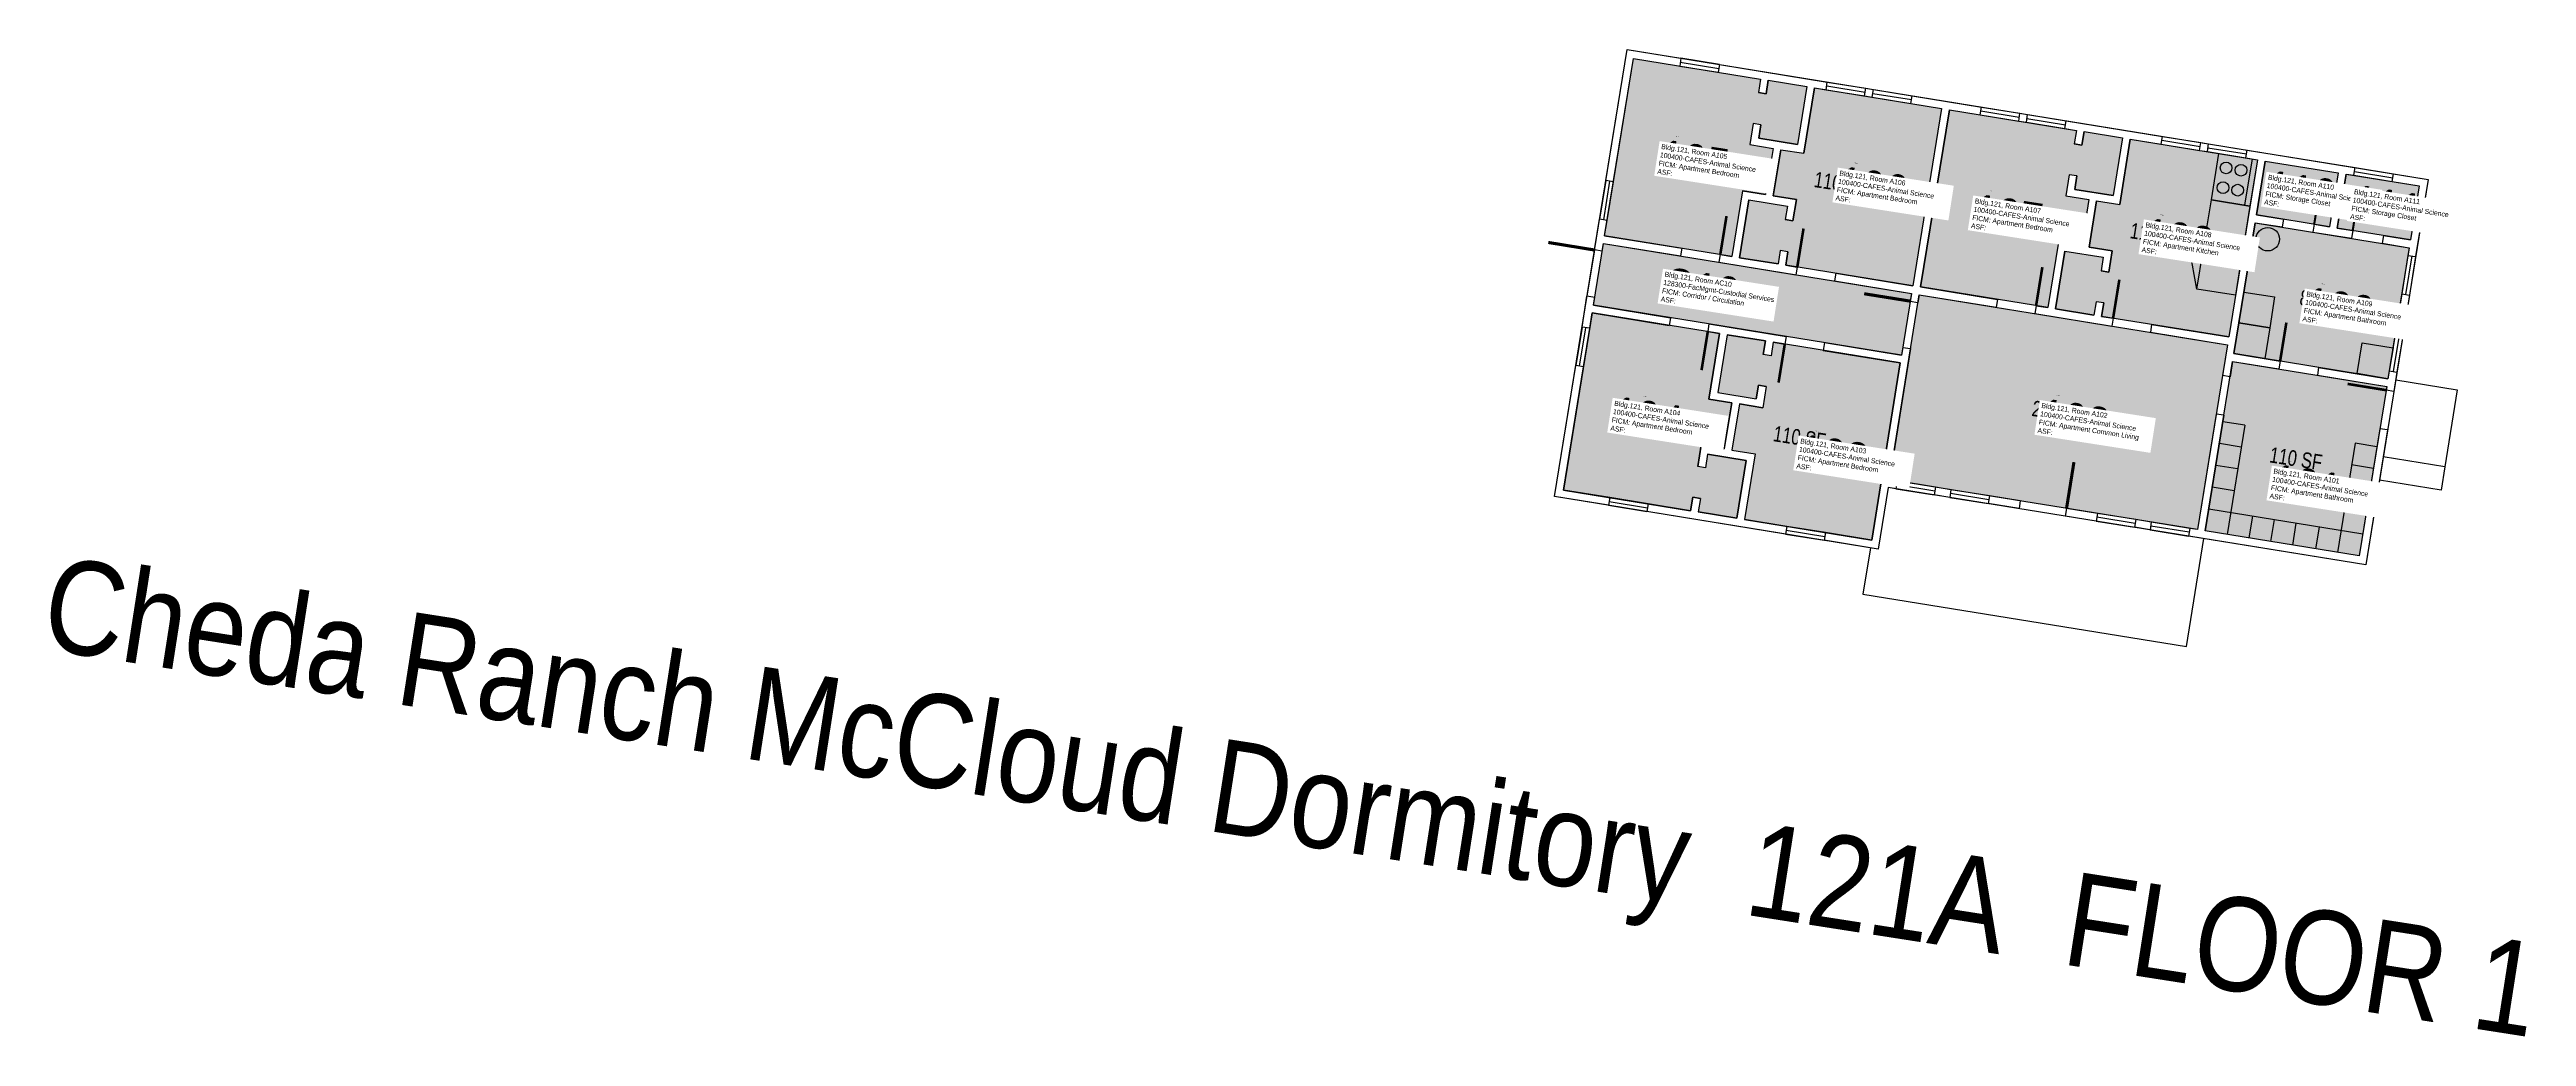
# Model space of a CAD drawing. Header units: inches. Extents: x 69132780 to 69134685, y 27726918 to 27727676.
import ezdxf
from ezdxf.enums import TextEntityAlignment as Align

# ---------------------------------------------------------------- set-up
doc = ezdxf.new("R2010")
doc.units = ezdxf.units.IN
doc.header["$LTSCALE"] = 10
doc.header["$MEASUREMENT"] = 0
for name, color, linetype in [('A-DOOR', 2, 'CONTINUOUS'), ('A-FLOR', 3, 'CONTINUOUS'), ('A-GLAZ', 1, 'CONTINUOUS'), ('A-IDEN-RNUM', 7, 'CONTINUOUS'), ('A-IDEN-SNUM', 4, 'CONTINUOUS'), ('A-IDEN-VNUM', 4, 'CONTINUOUS'), ('A-TTLB', 4, 'CONTINUOUS'), ('A-WALL', 5, 'CONTINUOUS'), ('AREA-ASSIGN', 7, 'CONTINUOUS'), ('AREA-GROSS', 1, 'CONTINUOUS'), ('AREA-TEXT', 3, 'CONTINUOUS'), ('Rooms-Category-Color', 7, 'CONTINUOUS'), ('Rooms-College-Color', 7, 'CONTINUOUS'), ('Rooms-Department-Color', 7, 'CONTINUOUS'), ('Rooms-Division-Color', 7, 'CONTINUOUS'), ('Rooms-Information', 7, 'CONTINUOUS')]:
    doc.layers.add(name, color=color, linetype=linetype)
doc.styles.add('CP_AREA', font='arial.ttf', dxfattribs={"height": 15})
doc.styles.add('CP_ROOMSNUMBER', font='arial.ttf', dxfattribs={"height": 1})
doc.styles.add('CP_ROOMVNUMBER', font='arial.ttf', dxfattribs={"width": 0.85, "height": 0.075})
doc.styles.add('CP_TITLE', font='arial.ttf', dxfattribs={"width": 0.85, "height": 0.125})

msp = doc.modelspace()

# ---------------------------------------------------------------- hatches: boundary and pattern name
at = {"layer": 'Rooms-Category-Color', "true_color": 0x728ef3}
for points in [[(69134073.8, 27727517), (69133976, 27727532.8), (69133998.1, 27727669.1), (69134095.8, 27727653.2), (69134094.2, 27727642.9), (69134100.1, 27727641.9), (69134101.8, 27727652.3), (69134131.4, 27727647.5), (69134124.2, 27727603), (69134094.6, 27727607.8), (69134096.2, 27727618.2), (69134090.3, 27727619.2), (69134087.7, 27727602.9), (69134105.5, 27727600), (69134099.7, 27727564.5), (69134081.9, 27727567.3)], [(69134212.9, 27727494.4), (69134115.2, 27727510.3), (69134116.9, 27727520.6), (69134111, 27727521.6), (69134109.3, 27727511.2), (69134079.7, 27727516), (69134086.9, 27727560.5), (69134116.5, 27727555.7), (69134114.8, 27727545.3), (69134120.7, 27727544.3), (69134123.4, 27727560.6), (69134105.6, 27727563.5), (69134111.4, 27727599), (69134129.1, 27727596.2), (69134137.3, 27727646.5), (69134235, 27727630.6)], [(69134316.6, 27727477.6), (69134218.9, 27727493.5), (69134241, 27727629.7), (69134338.7, 27727613.8), (69134337, 27727603.5), (69134342.9, 27727602.5), (69134344.6, 27727612.9), (69134374.2, 27727608.1), (69134367, 27727563.7), (69134337.4, 27727568.5), (69134339.1, 27727578.8), (69134333.2, 27727579.8), (69134330.5, 27727563.5), (69134348.3, 27727560.6), (69134342.5, 27727525.1), (69134324.8, 27727528)], [(69134455.8, 27727455.1), (69134358.1, 27727470.9), (69134359.7, 27727481.3), (69134353.8, 27727482.2), (69134352.1, 27727471.9), (69134322.5, 27727476.7), (69134329.7, 27727521.1), (69134359.3, 27727516.3), (69134357.6, 27727505.9), (69134363.6, 27727505), (69134366.2, 27727521.2), (69134348.4, 27727524.1), (69134354.2, 27727559.7), (69134372, 27727556.8), (69134380.1, 27727607.1), (69134477.9, 27727591.3)], [(69134533.3, 27727539.7), (69134477.1, 27727548.9), (69134483.8, 27727590.3), (69134540, 27727581.2)], [(69134539.2, 27727538.8), (69134546, 27727580.2), (69134602.2, 27727571.1), (69134595.5, 27727529.7)], [(69134476.1, 27727542.9), (69134594.6, 27727523.7), (69134578.2, 27727423), (69134459.8, 27727442.3)], [(69134431.8, 27727307), (69134194.9, 27727345.4), (69134217.9, 27727487.5), (69134454.8, 27727449.1)], [(69134064.2, 27727457.8), (69133966.4, 27727473.6), (69133944.4, 27727337.4), (69134042.1, 27727321.5), (69134043.8, 27727331.9), (69134049.7, 27727331), (69134048, 27727320.6), (69134077.6, 27727315.8), (69134084.8, 27727360.2), (69134055.2, 27727365), (69134053.5, 27727354.6), (69134047.6, 27727355.6), (69134050.2, 27727371.9), (69134068, 27727369), (69134073.8, 27727404.5), (69134056, 27727407.4)], [(69134203.3, 27727435.2), (69134105.6, 27727451), (69134103.9, 27727440.7), (69134098, 27727441.6), (69134099.7, 27727452), (69134070.1, 27727456.8), (69134062.9, 27727412.4), (69134092.5, 27727407.6), (69134094.2, 27727418), (69134100.1, 27727417), (69134097.5, 27727400.7), (69134079.7, 27727403.6), (69134073.9, 27727368), (69134091.7, 27727365.2), (69134083.5, 27727314.8), (69134181.3, 27727299)], [(69134556.1, 27727286.8), (69134437.7, 27727306), (69134458.8, 27727436.3), (69134577.3, 27727417.1)]]:
    msp.add_hatch(color=171, dxfattribs=at).paths.add_polyline_path(points)
at = {"layer": 'Rooms-Category-Color', "true_color": 0xadadad}
msp.add_hatch(color=253, dxfattribs=at).paths.add_polyline_path([(69134204.3, 27727441.1), (69133967.4, 27727479.5), (69133975.1, 27727526.9), (69134212, 27727488.5)])
at = {"layer": 'Rooms-College-Color', "true_color": 0xadadad}
for points in [[(69134073.8, 27727517), (69133976, 27727532.8), (69133998.1, 27727669.1), (69134095.8, 27727653.2), (69134094.2, 27727642.9), (69134100.1, 27727641.9), (69134101.8, 27727652.3), (69134131.4, 27727647.5), (69134124.2, 27727603), (69134094.6, 27727607.8), (69134096.2, 27727618.2), (69134090.3, 27727619.2), (69134087.7, 27727602.9), (69134105.5, 27727600), (69134099.7, 27727564.5), (69134081.9, 27727567.3)], [(69134212.9, 27727494.4), (69134115.2, 27727510.3), (69134116.9, 27727520.6), (69134111, 27727521.6), (69134109.3, 27727511.2), (69134079.7, 27727516), (69134086.9, 27727560.5), (69134116.5, 27727555.7), (69134114.8, 27727545.3), (69134120.7, 27727544.3), (69134123.4, 27727560.6), (69134105.6, 27727563.5), (69134111.4, 27727599), (69134129.1, 27727596.2), (69134137.3, 27727646.5), (69134235, 27727630.6)], [(69134316.6, 27727477.6), (69134218.9, 27727493.5), (69134241, 27727629.7), (69134338.7, 27727613.8), (69134337, 27727603.5), (69134342.9, 27727602.5), (69134344.6, 27727612.9), (69134374.2, 27727608.1), (69134367, 27727563.7), (69134337.4, 27727568.5), (69134339.1, 27727578.8), (69134333.2, 27727579.8), (69134330.5, 27727563.5), (69134348.3, 27727560.6), (69134342.5, 27727525.1), (69134324.8, 27727528)], [(69134455.8, 27727455.1), (69134358.1, 27727470.9), (69134359.7, 27727481.3), (69134353.8, 27727482.2), (69134352.1, 27727471.9), (69134322.5, 27727476.7), (69134329.7, 27727521.1), (69134359.3, 27727516.3), (69134357.6, 27727505.9), (69134363.6, 27727505), (69134366.2, 27727521.2), (69134348.4, 27727524.1), (69134354.2, 27727559.7), (69134372, 27727556.8), (69134380.1, 27727607.1), (69134477.9, 27727591.3)], [(69134533.3, 27727539.7), (69134477.1, 27727548.9), (69134483.8, 27727590.3), (69134540, 27727581.2)], [(69134539.2, 27727538.8), (69134546, 27727580.2), (69134602.2, 27727571.1), (69134595.5, 27727529.7)], [(69134476.1, 27727542.9), (69134594.6, 27727523.7), (69134578.2, 27727423), (69134459.8, 27727442.3)], [(69134204.3, 27727441.1), (69133967.4, 27727479.5), (69133975.1, 27727526.9), (69134212, 27727488.5)], [(69134431.8, 27727307), (69134194.9, 27727345.4), (69134217.9, 27727487.5), (69134454.8, 27727449.1)], [(69134064.2, 27727457.8), (69133966.4, 27727473.6), (69133944.4, 27727337.4), (69134042.1, 27727321.5), (69134043.8, 27727331.9), (69134049.7, 27727331), (69134048, 27727320.6), (69134077.6, 27727315.8), (69134084.8, 27727360.2), (69134055.2, 27727365), (69134053.5, 27727354.6), (69134047.6, 27727355.6), (69134050.2, 27727371.9), (69134068, 27727369), (69134073.8, 27727404.5), (69134056, 27727407.4)], [(69134203.3, 27727435.2), (69134105.6, 27727451), (69134103.9, 27727440.7), (69134098, 27727441.6), (69134099.7, 27727452), (69134070.1, 27727456.8), (69134062.9, 27727412.4), (69134092.5, 27727407.6), (69134094.2, 27727418), (69134100.1, 27727417), (69134097.5, 27727400.7), (69134079.7, 27727403.6), (69134073.9, 27727368), (69134091.7, 27727365.2), (69134083.5, 27727314.8), (69134181.3, 27727299)], [(69134556.1, 27727286.8), (69134437.7, 27727306), (69134458.8, 27727436.3), (69134577.3, 27727417.1)]]:
    msp.add_hatch(color=253, dxfattribs=at).paths.add_polyline_path(points)
at = {"layer": 'Rooms-Department-Color', "true_color": 0xe3c5e1}
for points in [[(69134073.8, 27727517), (69133976, 27727532.8), (69133998.1, 27727669.1), (69134095.8, 27727653.2), (69134094.2, 27727642.9), (69134100.1, 27727641.9), (69134101.8, 27727652.3), (69134131.4, 27727647.5), (69134124.2, 27727603), (69134094.6, 27727607.8), (69134096.2, 27727618.2), (69134090.3, 27727619.2), (69134087.7, 27727602.9), (69134105.5, 27727600), (69134099.7, 27727564.5), (69134081.9, 27727567.3)], [(69134212.9, 27727494.4), (69134115.2, 27727510.3), (69134116.9, 27727520.6), (69134111, 27727521.6), (69134109.3, 27727511.2), (69134079.7, 27727516), (69134086.9, 27727560.5), (69134116.5, 27727555.7), (69134114.8, 27727545.3), (69134120.7, 27727544.3), (69134123.4, 27727560.6), (69134105.6, 27727563.5), (69134111.4, 27727599), (69134129.1, 27727596.2), (69134137.3, 27727646.5), (69134235, 27727630.6)], [(69134316.6, 27727477.6), (69134218.9, 27727493.5), (69134241, 27727629.7), (69134338.7, 27727613.8), (69134337, 27727603.5), (69134342.9, 27727602.5), (69134344.6, 27727612.9), (69134374.2, 27727608.1), (69134367, 27727563.7), (69134337.4, 27727568.5), (69134339.1, 27727578.8), (69134333.2, 27727579.8), (69134330.5, 27727563.5), (69134348.3, 27727560.6), (69134342.5, 27727525.1), (69134324.8, 27727528)], [(69134455.8, 27727455.1), (69134358.1, 27727470.9), (69134359.7, 27727481.3), (69134353.8, 27727482.2), (69134352.1, 27727471.9), (69134322.5, 27727476.7), (69134329.7, 27727521.1), (69134359.3, 27727516.3), (69134357.6, 27727505.9), (69134363.6, 27727505), (69134366.2, 27727521.2), (69134348.4, 27727524.1), (69134354.2, 27727559.7), (69134372, 27727556.8), (69134380.1, 27727607.1), (69134477.9, 27727591.3)], [(69134533.3, 27727539.7), (69134477.1, 27727548.9), (69134483.8, 27727590.3), (69134540, 27727581.2)], [(69134539.2, 27727538.8), (69134546, 27727580.2), (69134602.2, 27727571.1), (69134595.5, 27727529.7)], [(69134476.1, 27727542.9), (69134594.6, 27727523.7), (69134578.2, 27727423), (69134459.8, 27727442.3)], [(69134431.8, 27727307), (69134194.9, 27727345.4), (69134217.9, 27727487.5), (69134454.8, 27727449.1)], [(69134064.2, 27727457.8), (69133966.4, 27727473.6), (69133944.4, 27727337.4), (69134042.1, 27727321.5), (69134043.8, 27727331.9), (69134049.7, 27727331), (69134048, 27727320.6), (69134077.6, 27727315.8), (69134084.8, 27727360.2), (69134055.2, 27727365), (69134053.5, 27727354.6), (69134047.6, 27727355.6), (69134050.2, 27727371.9), (69134068, 27727369), (69134073.8, 27727404.5), (69134056, 27727407.4)], [(69134203.3, 27727435.2), (69134105.6, 27727451), (69134103.9, 27727440.7), (69134098, 27727441.6), (69134099.7, 27727452), (69134070.1, 27727456.8), (69134062.9, 27727412.4), (69134092.5, 27727407.6), (69134094.2, 27727418), (69134100.1, 27727417), (69134097.5, 27727400.7), (69134079.7, 27727403.6), (69134073.9, 27727368), (69134091.7, 27727365.2), (69134083.5, 27727314.8), (69134181.3, 27727299)], [(69134556.1, 27727286.8), (69134437.7, 27727306), (69134458.8, 27727436.3), (69134577.3, 27727417.1)]]:
    msp.add_hatch(color=254, dxfattribs=at).paths.add_polyline_path(points)
at = {"layer": 'Rooms-Department-Color', "true_color": 0xacacac}
msp.add_hatch(color=253, dxfattribs=at).paths.add_polyline_path([(69134204.3, 27727441.1), (69133967.4, 27727479.5), (69133975.1, 27727526.9), (69134212, 27727488.5)])
at = {"layer": 'Rooms-Division-Color', "true_color": 0xe3c5e1}
for points in [[(69134073.8, 27727517), (69133976, 27727532.8), (69133998.1, 27727669.1), (69134095.8, 27727653.2), (69134094.2, 27727642.9), (69134100.1, 27727641.9), (69134101.8, 27727652.3), (69134131.4, 27727647.5), (69134124.2, 27727603), (69134094.6, 27727607.8), (69134096.2, 27727618.2), (69134090.3, 27727619.2), (69134087.7, 27727602.9), (69134105.5, 27727600), (69134099.7, 27727564.5), (69134081.9, 27727567.3)], [(69134212.9, 27727494.4), (69134115.2, 27727510.3), (69134116.9, 27727520.6), (69134111, 27727521.6), (69134109.3, 27727511.2), (69134079.7, 27727516), (69134086.9, 27727560.5), (69134116.5, 27727555.7), (69134114.8, 27727545.3), (69134120.7, 27727544.3), (69134123.4, 27727560.6), (69134105.6, 27727563.5), (69134111.4, 27727599), (69134129.1, 27727596.2), (69134137.3, 27727646.5), (69134235, 27727630.6)], [(69134316.6, 27727477.6), (69134218.9, 27727493.5), (69134241, 27727629.7), (69134338.7, 27727613.8), (69134337, 27727603.5), (69134342.9, 27727602.5), (69134344.6, 27727612.9), (69134374.2, 27727608.1), (69134367, 27727563.7), (69134337.4, 27727568.5), (69134339.1, 27727578.8), (69134333.2, 27727579.8), (69134330.5, 27727563.5), (69134348.3, 27727560.6), (69134342.5, 27727525.1), (69134324.8, 27727528)], [(69134455.8, 27727455.1), (69134358.1, 27727470.9), (69134359.7, 27727481.3), (69134353.8, 27727482.2), (69134352.1, 27727471.9), (69134322.5, 27727476.7), (69134329.7, 27727521.1), (69134359.3, 27727516.3), (69134357.6, 27727505.9), (69134363.6, 27727505), (69134366.2, 27727521.2), (69134348.4, 27727524.1), (69134354.2, 27727559.7), (69134372, 27727556.8), (69134380.1, 27727607.1), (69134477.9, 27727591.3)], [(69134533.3, 27727539.7), (69134477.1, 27727548.9), (69134483.8, 27727590.3), (69134540, 27727581.2)], [(69134539.2, 27727538.8), (69134546, 27727580.2), (69134602.2, 27727571.1), (69134595.5, 27727529.7)], [(69134476.1, 27727542.9), (69134594.6, 27727523.7), (69134578.2, 27727423), (69134459.8, 27727442.3)], [(69134431.8, 27727307), (69134194.9, 27727345.4), (69134217.9, 27727487.5), (69134454.8, 27727449.1)], [(69134064.2, 27727457.8), (69133966.4, 27727473.6), (69133944.4, 27727337.4), (69134042.1, 27727321.5), (69134043.8, 27727331.9), (69134049.7, 27727331), (69134048, 27727320.6), (69134077.6, 27727315.8), (69134084.8, 27727360.2), (69134055.2, 27727365), (69134053.5, 27727354.6), (69134047.6, 27727355.6), (69134050.2, 27727371.9), (69134068, 27727369), (69134073.8, 27727404.5), (69134056, 27727407.4)], [(69134203.3, 27727435.2), (69134105.6, 27727451), (69134103.9, 27727440.7), (69134098, 27727441.6), (69134099.7, 27727452), (69134070.1, 27727456.8), (69134062.9, 27727412.4), (69134092.5, 27727407.6), (69134094.2, 27727418), (69134100.1, 27727417), (69134097.5, 27727400.7), (69134079.7, 27727403.6), (69134073.9, 27727368), (69134091.7, 27727365.2), (69134083.5, 27727314.8), (69134181.3, 27727299)], [(69134556.1, 27727286.8), (69134437.7, 27727306), (69134458.8, 27727436.3), (69134577.3, 27727417.1)]]:
    msp.add_hatch(color=254, dxfattribs=at).paths.add_polyline_path(points)
at = {"layer": 'Rooms-Division-Color', "true_color": 0xadadad}
msp.add_hatch(color=253, dxfattribs=at).paths.add_polyline_path([(69134204.3, 27727441.1), (69133967.4, 27727479.5), (69133975.1, 27727526.9), (69134212, 27727488.5)])

# ---------------------------------------------------------------- linework, layer by layer
at = {"layer": 'A-DOOR'}
for points in [[(69134521.5, 27727541.7, 1.6, 1.6, 0), (69134525.3, 27727565.4, 0, 0, 0.414214), (69134497.8, 27727545.5, 0, 0, 1)], [(69134064.9, 27727518.4, 2, 2, 0), (69134069.7, 27727548, 0, 0, 0.414214), (69134035.3, 27727523.2, 0, 0, 1)], [(69134551.1, 27727536.9, 1.6, 1.6, 0), (69134554.9, 27727560.5, 0, 0, -0.414214), (69134574.8, 27727533, 0, 0, -1)], [(69133968.2, 27727521.9, 2.4, 2.4, 0), (69133932.7, 27727527.7, 0, 0, 0.414214), (69133962.5, 27727486.4, 0, 0, 1)], [(69134124.1, 27727508.8, 2, 2, 0), (69134128.9, 27727538.4, 0, 0, -0.414214), (69134153.7, 27727504, 0, 0, -1)], [(69134307.7, 27727479.1, 2, 2, 0), (69134312.5, 27727508.7, 0, 0, 0.414214), (69134278.1, 27727483.9, 0, 0, 1)], [(69134211, 27727482.6, 2.4, 2.4, 0), (69134175.5, 27727488.3, 0, 0, 0.414214), (69134205.3, 27727447, 0, 0, 1)], [(69134366.9, 27727469.5, 2, 2, 0), (69134371.7, 27727499.1, 0, 0, -0.414214), (69134396.5, 27727464.7, 0, 0, -1)], [(69134495.3, 27727436.5, 2, 2, 0), (69134500.1, 27727466.1, 0, 0, -0.414214), (69134524.9, 27727431.7, 0, 0, -1)], [(69134055.3, 27727459.2, 2, 2, 0), (69134050.5, 27727429.6, 0, 0, -0.414214), (69134025.7, 27727464, 0, 0, -1)], [(69134114.5, 27727449.6, 2, 2, 0), (69134109.7, 27727420, 0, 0, 0.414214), (69134144.1, 27727444.8, 0, 0, 1)], [(69134576.8, 27727414.2, 2, 2, 0), (69134547.2, 27727419, 0, 0, 0.414214), (69134572, 27727384.6, 0, 0, 1)], [(69134331.1, 27727323.3, 2.4, 2.4, 0), (69134336.8, 27727358.9, 0, 0, 0.414214), (69134295.5, 27727329.1, 0, 0, 1)]]:
    msp.add_lwpolyline(points, format="xyseb", dxfattribs=at)
at = {"layer": 'A-FLOR'}
for p, q in [((69134473.7, 27727592), (69134467.9, 27727556.4)), ((69134465.4, 27727370.4), (69134448.6, 27727373.2)), ((69134468.1, 27727387.2), (69134451.3, 27727389.9)), ((69134468.1, 27727387.2), (69134454.5, 27727303.3)), ((69134553, 27727373.5), (69134539.4, 27727289.5)), ((69134569.7, 27727370.7), (69134553, 27727373.5)), ((69134462.6, 27727353.7), (69134445.9, 27727356.4)), ((69134567, 27727354), (69134550.2, 27727356.7)), ((69134459.9, 27727336.9), (69134443.1, 27727339.6)), ((69134564.3, 27727337.2), (69134547.5, 27727339.9)), ((69134558.9, 27727303.6), (69134440.4, 27727322.8)), ((69134474, 27727317.4), (69134471.3, 27727300.6)), ((69134490.8, 27727314.7), (69134488, 27727297.9)), ((69134561.6, 27727320.4), (69134544.8, 27727323.1)), ((69134507.5, 27727311.9), (69134504.8, 27727295.1)), ((69134525.3, 27727309), (69134522.6, 27727292.3))]:
    msp.add_line(p, q, dxfattribs=at)
for points in [[(69134442.5, 27727560.5), (69134448.2, 27727596.1), (69134477.9, 27727591.3), (69134472.1, 27727555.7)], [(69134436.7, 27727525), (69134442.5, 27727560.5), (69134472.1, 27727555.7), (69134466.3, 27727520.2)], [(69134463.6, 27727465.9), (69134467.5, 27727489.6), (69134491.1, 27727485.8), (69134487.3, 27727462.1)], [(69134459.8, 27727442.3), (69134463.6, 27727465.9), (69134487.3, 27727462.1), (69134483.5, 27727438.4)], [(69134554.5, 27727426.9), (69134558.4, 27727450.6), (69134582.1, 27727446.7), (69134578.2, 27727423)]]:
    msp.add_lwpolyline(points, close=True, dxfattribs=at)
for points in [[(69134584.2, 27727422.1), (69134631.5, 27727414.4), (69134621.9, 27727355.2), (69134574.6, 27727362.9)], [(69134621.9, 27727355.2), (69134619.1, 27727337.4), (69134571.7, 27727345.1)], [(69134180.3, 27727293.1), (69134174.5, 27727257.5), (69134423.3, 27727217.2), (69134436.7, 27727300.1)]]:
    msp.add_lwpolyline(points, dxfattribs=at)
for centre, radius in [((69134453.8, 27727585), 4.5), ((69134465.2, 27727583.2), 4.5), ((69134451.4, 27727569.8), 4.5), ((69134462.7, 27727567.9), 4.5), ((69134485.8, 27727530.2), 9)]:
    msp.add_circle(centre, radius, dxfattribs=at)
at = {"layer": 'A-GLAZ'}
for p, q in [((69134033.7, 27727663.3), (69134063.3, 27727658.5)), ((69134034.1, 27727666.3), (69134063.8, 27727661.5)), ((69134064.2, 27727664.4), (69134034.6, 27727669.2)), ((69134146.2, 27727645.1), (69134175.8, 27727640.3)), ((69134146.7, 27727648), (69134176.3, 27727643.2)), ((69134147.2, 27727651), (69134176.8, 27727646.2)), ((69134181.7, 27727639.3), (69134211.3, 27727634.5)), ((69134182.2, 27727642.3), (69134211.8, 27727637.5)), ((69134182.7, 27727645.2), (69134212.3, 27727640.4)), ((69134264.6, 27727625.8), (69134294.3, 27727621)), ((69134265.1, 27727628.8), (69134294.7, 27727624)), ((69134265.6, 27727631.8), (69134295.2, 27727627)), ((69134300.2, 27727620.1), (69134329.8, 27727615.3)), ((69134300.7, 27727623), (69134330.3, 27727618.2)), ((69134301.1, 27727626), (69134330.8, 27727621.2)), ((69134403.8, 27727603.3), (69134433.4, 27727598.5)), ((69134404.3, 27727606.2), (69134433.9, 27727601.4)), ((69134404.8, 27727609.2), (69134434.4, 27727604.4)), ((69134439.8, 27727600.5), (69134469.5, 27727595.7)), ((69134440.3, 27727603.4), (69134469.9, 27727598.6)), ((69134439.4, 27727597.5), (69134469, 27727592.7)), ((69134552.4, 27727582.2), (69134582, 27727577.4)), ((69134552.9, 27727585.2), (69134582.5, 27727580.4)), ((69133976.8, 27727575.3), (69133972, 27727545.6)), ((69133979.8, 27727574.8), (69133975, 27727545.2)), ((69133978, 27727544.7), (69133982.8, 27727574.3)), ((69134551.9, 27727579.3), (69134581.5, 27727574.5)), ((69133968.2, 27727522), (69133962.4, 27727486.4)), ((69134593.6, 27727517.8), (69134588.8, 27727488.2)), ((69134596.6, 27727517.3), (69134591.8, 27727487.7)), ((69134599.5, 27727516.9), (69134594.7, 27727487.2)), ((69133958.6, 27727462.7), (69133953.8, 27727433.1)), ((69133956.8, 27727432.6), (69133961.6, 27727462.2)), ((69133959.7, 27727432.2), (69133964.5, 27727461.8)), ((69134584, 27727458.6), (69134579.2, 27727429)), ((69134587, 27727458.1), (69134582.2, 27727428.5)), ((69134589.9, 27727457.6), (69134585.1, 27727428)), ((69134199.8, 27727338.5), (69134229.4, 27727333.7)), ((69134229.9, 27727336.7), (69134200.3, 27727341.5)), ((69134230.4, 27727339.6), (69134200.8, 27727344.4)), ((69134271.4, 27727330), (69134241.8, 27727334.8)), ((69134271.9, 27727332.9), (69134242.2, 27727337.7)), ((69133978.9, 27727325.7), (69134008.5, 27727320.9)), ((69133979.4, 27727328.7), (69134009, 27727323.9)), ((69134009.5, 27727326.8), (69133979.9, 27727331.6)), ((69134241.3, 27727331.8), (69134270.9, 27727327)), ((69134383.9, 27727311.7), (69134354.3, 27727316.5)), ((69134384.4, 27727314.7), (69134354.8, 27727319.5)), ((69134115.1, 27727303.6), (69134144.8, 27727298.8)), ((69134115.6, 27727306.6), (69134145.2, 27727301.8)), ((69134145.7, 27727304.7), (69134116.1, 27727309.5)), ((69134353.8, 27727313.6), (69134383.4, 27727308.8)), ((69134395.3, 27727306.8), (69134424.9, 27727302)), ((69134425.4, 27727305), (69134395.8, 27727309.8)), ((69134425.8, 27727308), (69134396.2, 27727312.8))]:
    msp.add_line(p, q, dxfattribs=at)
msp.add_lwpolyline([(69134431.3, 27727491.9), (69134436.1, 27727521.5), (69134465.7, 27727516.7), (69134460.9, 27727487.1), (69134431.3, 27727491.9), (69134425.8, 27727521.4)], dxfattribs=at)
at = {"layer": 'A-WALL'}
for p, q in [((69133976.8, 27727575.3), (69133993.2, 27727675.9)), ((69133982.8, 27727574.3), (69133998.1, 27727669.1)), ((69133993.2, 27727675.9), (69134034.6, 27727669.2)), ((69133998.1, 27727669.1), (69134095.8, 27727653.2)), ((69134034.6, 27727669.2), (69134033.7, 27727663.3)), ((69134064.2, 27727664.4), (69134063.3, 27727658.5)), ((69134064.2, 27727664.4), (69134147.2, 27727651)), ((69134095.8, 27727653.2), (69134094.2, 27727642.9)), ((69134100.1, 27727641.9), (69134094.2, 27727642.9)), ((69134101.8, 27727652.3), (69134100.1, 27727641.9)), ((69134101.8, 27727652.3), (69134131.4, 27727647.5)), ((69134131.4, 27727647.5), (69134124.2, 27727603)), ((69134137.3, 27727646.5), (69134129.1, 27727596.2)), ((69134137.3, 27727646.5), (69134146.2, 27727645.1)), ((69134146.2, 27727645.1), (69134147.2, 27727651)), ((69134175.8, 27727640.3), (69134176.8, 27727646.2)), ((69134175.8, 27727640.3), (69134181.7, 27727639.3)), ((69134176.8, 27727646.2), (69134182.7, 27727645.2)), ((69134181.7, 27727639.3), (69134182.7, 27727645.2)), ((69134211.3, 27727634.5), (69134212.3, 27727640.4)), ((69134212.3, 27727640.4), (69134265.6, 27727631.8)), ((69134090.3, 27727619.2), (69134087.7, 27727602.9)), ((69134096.2, 27727618.2), (69134090.3, 27727619.2)), ((69134211.3, 27727634.5), (69134235, 27727630.6)), ((69134235, 27727630.6), (69134212.9, 27727494.4)), ((69134241, 27727629.7), (69134218.9, 27727493.5)), ((69134241, 27727629.7), (69134264.6, 27727625.8)), ((69134264.6, 27727625.8), (69134265.6, 27727631.8)), ((69134294.3, 27727621), (69134295.2, 27727627)), ((69134294.3, 27727621), (69134300.2, 27727620.1)), ((69134294.3, 27727621), (69134300.2, 27727620.1)), ((69134295.2, 27727627), (69134301.1, 27727626)), ((69134295.2, 27727627), (69134301.1, 27727626)), ((69134300.2, 27727620.1), (69134301.1, 27727626)), ((69134329.8, 27727615.3), (69134330.8, 27727621.2)), ((69134330.8, 27727621.2), (69134404.8, 27727609.2)), ((69134087.7, 27727602.9), (69134105.5, 27727600)), ((69134096.2, 27727618.2), (69134094.6, 27727607.8)), ((69134094.6, 27727607.8), (69134124.2, 27727603)), ((69134105.5, 27727600), (69134099.7, 27727564.5)), ((69134329.8, 27727615.3), (69134338.7, 27727613.8)), ((69134338.7, 27727613.8), (69134337, 27727603.5)), ((69134342.9, 27727602.5), (69134337, 27727603.5)), ((69134344.6, 27727612.9), (69134342.9, 27727602.5)), ((69134344.6, 27727612.9), (69134374.2, 27727608.1)), ((69134374.2, 27727608.1), (69134367, 27727563.7)), ((69134380.1, 27727607.1), (69134372, 27727556.8)), ((69134380.1, 27727607.1), (69134403.8, 27727603.3)), ((69134403.8, 27727603.3), (69134404.8, 27727609.2)), ((69134433.4, 27727598.5), (69134434.4, 27727604.4)), ((69134434.4, 27727604.4), (69134440.3, 27727603.4)), ((69134434.4, 27727604.4), (69134440.3, 27727603.4)), ((69134434.4, 27727604.4), (69134440.3, 27727603.4)), ((69134439.4, 27727597.5), (69134440.3, 27727603.4)), ((69134111.4, 27727599), (69134105.6, 27727563.5)), ((69134111.4, 27727599), (69134129.1, 27727596.2)), ((69134433.4, 27727598.5), (69134439.4, 27727597.5)), ((69134433.4, 27727598.5), (69134439.4, 27727597.5)), ((69134433.4, 27727598.5), (69134439.4, 27727597.5)), ((69134477.9, 27727591.3), (69134455.8, 27727455.1)), ((69134469, 27727592.7), (69134469.9, 27727598.6)), ((69134469, 27727592.7), (69134477.9, 27727591.3)), ((69134469.9, 27727598.6), (69134552.9, 27727585.2)), ((69134483.8, 27727590.3), (69134477.1, 27727548.9)), ((69134483.8, 27727590.3), (69134540, 27727581.2)), ((69134540, 27727581.2), (69134533.3, 27727539.7)), ((69134551.9, 27727579.3), (69134552.9, 27727585.2)), ((69133982.8, 27727574.3), (69133976.8, 27727575.3)), ((69134081.9, 27727567.3), (69134073.8, 27727517)), ((69134081.9, 27727567.3), (69134099.7, 27727564.5)), ((69134105.6, 27727563.5), (69134123.4, 27727560.6)), ((69134333.2, 27727579.8), (69134330.5, 27727563.5)), ((69134330.5, 27727563.5), (69134348.3, 27727560.6)), ((69134339.1, 27727578.8), (69134333.2, 27727579.8)), ((69134339.1, 27727578.8), (69134337.4, 27727568.5)), ((69134337.4, 27727568.5), (69134367, 27727563.7)), ((69134546, 27727580.2), (69134539.2, 27727538.8)), ((69134546, 27727580.2), (69134551.9, 27727579.3)), ((69134581.5, 27727574.5), (69134582.5, 27727580.4)), ((69134581.5, 27727574.5), (69134602.2, 27727571.1)), ((69134582.5, 27727580.4), (69134609.1, 27727576.1)), ((69134602.2, 27727571.1), (69134595.5, 27727529.7)), ((69134609.1, 27727576.1), (69134599.5, 27727516.9)), ((69133968.2, 27727522), (69133972, 27727545.6)), ((69133978, 27727544.7), (69133972, 27727545.6)), ((69133976, 27727532.8), (69133978, 27727544.7)), ((69134086.9, 27727560.5), (69134079.7, 27727516)), ((69134086.9, 27727560.5), (69134116.5, 27727555.7)), ((69134116.5, 27727555.7), (69134114.8, 27727545.3)), ((69134120.7, 27727544.3), (69134114.8, 27727545.3)), ((69134123.4, 27727560.6), (69134120.7, 27727544.3)), ((69134348.3, 27727560.6), (69134342.5, 27727525.1)), ((69134354.2, 27727559.7), (69134348.4, 27727524.1)), ((69134354.2, 27727559.7), (69134372, 27727556.8)), ((69134476.1, 27727542.9), (69134459.8, 27727442.3)), ((69134476.1, 27727542.9), (69134496.8, 27727539.6)), ((69134477.1, 27727548.9), (69134497.8, 27727545.5)), ((69134497.8, 27727545.5), (69134496.8, 27727539.6)), ((69133974.1, 27727521), (69133975.1, 27727526.9)), ((69133975.1, 27727526.9), (69134034.3, 27727517.3)), ((69133976, 27727532.8), (69134035.3, 27727523.2)), ((69134324.8, 27727528), (69134316.6, 27727477.6)), ((69134324.8, 27727528), (69134342.5, 27727525.1)), ((69134348.4, 27727524.1), (69134366.2, 27727521.2)), ((69134521.5, 27727541.7), (69134520.5, 27727535.7)), ((69134520.5, 27727535.7), (69134550.1, 27727530.9)), ((69134521.5, 27727541.7), (69134533.3, 27727539.7)), ((69134539.2, 27727538.8), (69134551.1, 27727536.9)), ((69134551.1, 27727536.9), (69134550.1, 27727530.9)), ((69134574.8, 27727533), (69134573.8, 27727527.1)), ((69134573.8, 27727527.1), (69134594.6, 27727523.7)), ((69134574.8, 27727533), (69134595.5, 27727529.7)), ((69134594.6, 27727523.7), (69134593.6, 27727517.8)), ((69133974.1, 27727521), (69133968.2, 27727522)), ((69134035.3, 27727523.2), (69134034.3, 27727517.3)), ((69134064.9, 27727518.4), (69134063.9, 27727512.5)), ((69134063.9, 27727512.5), (69134123.1, 27727502.9)), ((69134064.9, 27727518.4), (69134073.8, 27727517)), ((69134079.7, 27727516), (69134109.3, 27727511.2)), ((69134111, 27727521.6), (69134109.3, 27727511.2)), ((69134116.9, 27727520.6), (69134111, 27727521.6)), ((69134116.9, 27727520.6), (69134115.2, 27727510.3)), ((69134115.2, 27727510.3), (69134124.1, 27727508.8)), ((69134124.1, 27727508.8), (69134123.1, 27727502.9)), ((69134329.7, 27727521.1), (69134322.5, 27727476.7)), ((69134329.7, 27727521.1), (69134359.3, 27727516.3)), ((69134359.3, 27727516.3), (69134357.6, 27727505.9)), ((69134363.6, 27727505), (69134357.6, 27727505.9)), ((69134366.2, 27727521.2), (69134363.6, 27727505)), ((69134593.6, 27727517.8), (69134599.5, 27727516.9)), ((69133958.6, 27727462.7), (69133962.4, 27727486.4)), ((69133968.4, 27727485.5), (69133962.4, 27727486.4)), ((69134153.7, 27727504), (69134152.8, 27727498.1)), ((69134152.8, 27727498.1), (69134212, 27727488.5)), ((69134153.7, 27727504), (69134212.9, 27727494.4)), ((69134212, 27727488.5), (69134211, 27727482.6)), ((69134217.9, 27727487.5), (69134216.9, 27727481.6)), ((69134217.9, 27727487.5), (69134277.1, 27727477.9)), ((69134218.9, 27727493.5), (69134278.1, 27727483.9)), ((69134588.8, 27727488.2), (69134584, 27727458.6)), ((69134588.8, 27727488.2), (69134594.7, 27727487.2)), ((69134594.7, 27727487.2), (69134589.9, 27727457.6)), ((69133964.5, 27727461.8), (69133966.4, 27727473.6)), ((69133966.4, 27727473.6), (69134025.7, 27727464)), ((69133967.4, 27727479.5), (69133968.4, 27727485.5)), ((69133967.4, 27727479.5), (69134026.6, 27727469.9)), ((69134026.6, 27727469.9), (69134025.7, 27727464)), ((69134211, 27727482.6), (69134216.9, 27727481.6)), ((69134278.1, 27727483.9), (69134277.1, 27727477.9)), ((69134307.7, 27727479.1), (69134306.7, 27727473.1)), ((69134306.7, 27727473.1), (69134366, 27727463.5)), ((69134307.7, 27727479.1), (69134316.6, 27727477.6)), ((69134322.5, 27727476.7), (69134352.1, 27727471.9)), ((69134353.8, 27727482.2), (69134352.1, 27727471.9)), ((69134359.7, 27727481.3), (69134353.8, 27727482.2)), ((69134359.7, 27727481.3), (69134358.1, 27727470.9)), ((69134358.1, 27727470.9), (69134366.9, 27727469.5)), ((69134366.9, 27727469.5), (69134366, 27727463.5)), ((69133964.5, 27727461.8), (69133958.6, 27727462.7)), ((69134056.2, 27727465.1), (69134055.3, 27727459.2)), ((69134055.3, 27727459.2), (69134064.2, 27727457.8)), ((69134064.2, 27727457.8), (69134056, 27727407.4)), ((69134056.2, 27727465.1), (69134115.5, 27727455.5)), ((69134070.1, 27727456.8), (69134062.9, 27727412.4)), ((69134070.1, 27727456.8), (69134099.7, 27727452)), ((69134099.7, 27727452), (69134098, 27727441.6)), ((69134105.6, 27727451), (69134103.9, 27727440.7)), ((69134105.6, 27727451), (69134114.5, 27727449.6)), ((69134115.5, 27727455.5), (69134114.5, 27727449.6)), ((69134145.1, 27727450.7), (69134144.1, 27727444.8)), ((69134145.1, 27727450.7), (69134204.3, 27727441.1)), ((69134396.5, 27727464.7), (69134395.6, 27727458.7)), ((69134395.6, 27727458.7), (69134454.8, 27727449.1)), ((69134396.5, 27727464.7), (69134455.8, 27727455.1)), ((69134454.8, 27727449.1), (69134451, 27727425.4)), ((69134584, 27727458.6), (69134589.9, 27727457.6)), ((69133937.5, 27727332.4), (69133953.8, 27727433.1)), ((69133944.4, 27727337.4), (69133959.7, 27727432.2)), ((69133959.7, 27727432.2), (69133953.8, 27727433.1)), ((69134103.9, 27727440.7), (69134098, 27727441.6)), ((69134144.1, 27727444.8), (69134203.3, 27727435.2)), ((69134203.3, 27727435.2), (69134181.3, 27727299)), ((69134211.2, 27727446.1), (69134194.9, 27727345.4)), ((69134205.3, 27727447), (69134204.3, 27727441.1)), ((69134205.3, 27727447), (69134211.2, 27727446.1)), ((69134458.8, 27727436.3), (69134456.9, 27727424.5)), ((69134458.8, 27727436.3), (69134494.4, 27727430.6)), ((69134459.8, 27727442.3), (69134495.3, 27727436.5)), ((69134495.3, 27727436.5), (69134494.4, 27727430.6)), ((69134524.9, 27727431.7), (69134524, 27727425.8)), ((69134524.9, 27727431.7), (69134578.2, 27727423)), ((69134579.2, 27727429), (69134578.2, 27727423)), ((69134579.2, 27727429), (69134585.1, 27727428)), ((69134062.9, 27727412.4), (69134092.5, 27727407.6)), ((69134094.2, 27727418), (69134092.5, 27727407.6)), ((69134100.1, 27727417), (69134094.2, 27727418)), ((69134100.1, 27727417), (69134097.5, 27727400.7)), ((69134456.9, 27727424.5), (69134451, 27727425.4)), ((69134524, 27727425.8), (69134577.3, 27727417.1)), ((69134577.3, 27727417.1), (69134576.8, 27727414.2)), ((69134582.7, 27727413.2), (69134576.8, 27727414.2)), ((69134585.1, 27727428), (69134582.7, 27727413.2)), ((69134056, 27727407.4), (69134073.8, 27727404.5)), ((69134073.8, 27727404.5), (69134068, 27727369)), ((69134079.7, 27727403.6), (69134073.9, 27727368)), ((69134079.7, 27727403.6), (69134097.5, 27727400.7)), ((69134446.2, 27727395.8), (69134431.8, 27727307)), ((69134452.1, 27727394.9), (69134437.7, 27727306)), ((69134452.1, 27727394.9), (69134446.2, 27727395.8)), ((69134050.2, 27727371.9), (69134047.6, 27727355.6)), ((69134050.2, 27727371.9), (69134068, 27727369)), ((69134572, 27727384.6), (69134556.1, 27727286.8)), ((69134577.9, 27727383.6), (69134561.1, 27727279.9)), ((69134577.9, 27727383.6), (69134572, 27727384.6)), ((69134053.5, 27727354.6), (69134047.6, 27727355.6)), ((69134055.2, 27727365), (69134053.5, 27727354.6)), ((69134055.2, 27727365), (69134084.8, 27727360.2)), ((69134073.9, 27727368), (69134091.7, 27727365.2)), ((69134084.8, 27727360.2), (69134077.6, 27727315.8)), ((69134091.7, 27727365.2), (69134083.5, 27727314.8)), ((69133979.9, 27727331.6), (69133944.4, 27727337.4)), ((69134193.9, 27727339.5), (69134186.2, 27727292.1)), ((69134199.8, 27727338.5), (69134193.9, 27727339.5)), ((69134200.8, 27727344.4), (69134194.9, 27727345.4)), ((69134200.8, 27727344.4), (69134199.8, 27727338.5)), ((69134230.4, 27727339.6), (69134229.4, 27727333.7)), ((69134241.3, 27727331.8), (69134229.4, 27727333.7)), ((69134242.2, 27727337.7), (69134230.4, 27727339.6)), ((69134242.2, 27727337.7), (69134241.3, 27727331.8)), ((69133978.9, 27727325.7), (69133937.5, 27727332.4)), ((69133979.9, 27727331.6), (69133978.9, 27727325.7)), ((69134009.5, 27727326.8), (69134008.5, 27727320.9)), ((69134115.1, 27727303.6), (69134008.5, 27727320.9)), ((69134042.1, 27727321.5), (69134009.5, 27727326.8)), ((69134043.8, 27727331.9), (69134042.1, 27727321.5)), ((69134049.7, 27727331), (69134043.8, 27727331.9)), ((69134049.7, 27727331), (69134048, 27727320.6)), ((69134077.6, 27727315.8), (69134048, 27727320.6)), ((69134116.1, 27727309.5), (69134083.5, 27727314.8)), ((69134271.9, 27727332.9), (69134270.9, 27727327)), ((69134294.6, 27727323.2), (69134270.9, 27727327)), ((69134295.5, 27727329.1), (69134271.9, 27727332.9)), ((69134295.5, 27727329.1), (69134294.6, 27727323.2)), ((69134331.1, 27727323.3), (69134330.1, 27727317.4)), ((69134353.8, 27727313.6), (69134330.1, 27727317.4)), ((69134354.8, 27727319.5), (69134331.1, 27727323.3)), ((69134354.8, 27727319.5), (69134353.8, 27727313.6)), ((69134384.4, 27727314.7), (69134383.4, 27727308.8)), ((69134396.2, 27727312.8), (69134384.4, 27727314.7)), ((69134116.1, 27727309.5), (69134115.1, 27727303.6)), ((69134145.7, 27727304.7), (69134144.8, 27727298.8)), ((69134186.2, 27727292.1), (69134144.8, 27727298.8)), ((69134181.3, 27727299), (69134145.7, 27727304.7)), ((69134395.3, 27727306.8), (69134383.4, 27727308.8)), ((69134396.2, 27727312.8), (69134395.3, 27727306.8)), ((69134425.8, 27727308), (69134424.9, 27727302)), ((69134561.1, 27727279.9), (69134424.9, 27727302)), ((69134431.8, 27727307), (69134425.8, 27727308)), ((69134556.1, 27727286.8), (69134437.7, 27727306))]:
    msp.add_line(p, q, dxfattribs=at)
at = {"layer": 'AREA-ASSIGN'}
for points in [[(69134073.8, 27727517), (69133976, 27727532.8), (69133998.1, 27727669.1), (69134095.8, 27727653.2), (69134094.2, 27727642.9), (69134100.1, 27727641.9), (69134101.8, 27727652.3), (69134131.4, 27727647.5), (69134124.2, 27727603), (69134094.6, 27727607.8), (69134096.2, 27727618.2), (69134090.3, 27727619.2), (69134087.7, 27727602.9), (69134105.5, 27727600), (69134099.7, 27727564.5), (69134081.9, 27727567.3)], [(69134212.9, 27727494.4), (69134115.2, 27727510.3), (69134116.9, 27727520.6), (69134111, 27727521.6), (69134109.3, 27727511.2), (69134079.7, 27727516), (69134086.9, 27727560.5), (69134116.5, 27727555.7), (69134114.8, 27727545.3), (69134120.7, 27727544.3), (69134123.4, 27727560.6), (69134105.6, 27727563.5), (69134111.4, 27727599), (69134129.1, 27727596.2), (69134137.3, 27727646.5), (69134235, 27727630.6), (69134212.9, 27727494.4)], [(69134316.6, 27727477.6), (69134218.9, 27727493.5), (69134241, 27727629.7), (69134338.7, 27727613.8), (69134337, 27727603.5), (69134342.9, 27727602.5), (69134344.6, 27727612.9), (69134374.2, 27727608.1), (69134367, 27727563.7), (69134337.4, 27727568.5), (69134339.1, 27727578.8), (69134333.2, 27727579.8), (69134330.5, 27727563.5), (69134348.3, 27727560.6), (69134342.5, 27727525.1), (69134324.8, 27727528)], [(69134455.8, 27727455.1), (69134358.1, 27727470.9), (69134359.7, 27727481.3), (69134353.8, 27727482.2), (69134352.1, 27727471.9), (69134322.5, 27727476.7), (69134329.7, 27727521.1), (69134359.3, 27727516.3), (69134357.6, 27727505.9), (69134363.6, 27727505), (69134366.2, 27727521.2), (69134348.4, 27727524.1), (69134354.2, 27727559.7), (69134372, 27727556.8), (69134380.1, 27727607.1), (69134477.9, 27727591.3), (69134455.8, 27727455.1)], [(69134533.3, 27727539.7), (69134477.1, 27727548.9), (69134483.8, 27727590.3), (69134540, 27727581.2)], [(69134539.2, 27727538.8), (69134546, 27727580.2), (69134602.2, 27727571.1), (69134595.5, 27727529.7)], [(69134476.1, 27727542.9), (69134594.6, 27727523.7), (69134578.2, 27727423), (69134459.8, 27727442.3)], [(69134204.3, 27727441.1), (69133967.4, 27727479.5), (69133975.1, 27727526.9), (69134212, 27727488.5)], [(69134431.8, 27727307), (69134194.9, 27727345.4), (69134217.9, 27727487.5), (69134454.8, 27727449.1)], [(69134064.2, 27727457.8), (69133966.4, 27727473.6), (69133944.4, 27727337.4), (69134042.1, 27727321.5), (69134043.8, 27727331.9), (69134049.7, 27727331), (69134048, 27727320.6), (69134077.6, 27727315.8), (69134084.8, 27727360.2), (69134055.2, 27727365), (69134053.5, 27727354.6), (69134047.6, 27727355.6), (69134050.2, 27727371.9), (69134068, 27727369), (69134073.8, 27727404.5), (69134056, 27727407.4)], [(69134203.3, 27727435.2), (69134105.6, 27727451), (69134103.9, 27727440.7), (69134098, 27727441.6), (69134099.7, 27727452), (69134070.1, 27727456.8), (69134062.9, 27727412.4), (69134092.5, 27727407.6), (69134094.2, 27727418), (69134100.1, 27727417), (69134097.5, 27727400.7), (69134079.7, 27727403.6), (69134073.9, 27727368), (69134091.7, 27727365.2), (69134083.5, 27727314.8), (69134181.3, 27727299), (69134203.3, 27727435.2)], [(69134556.1, 27727286.8), (69134437.7, 27727306), (69134458.8, 27727436.3), (69134577.3, 27727417.1)]]:
    msp.add_lwpolyline(points, close=True, dxfattribs=at)
at = {"layer": 'AREA-GROSS'}
msp.add_lwpolyline([(69134561.1, 27727279.9), (69134193.9, 27727339.5), (69134186.2, 27727292.1), (69133937.5, 27727332.4), (69133993.2, 27727675.9), (69134609.1, 27727576.1)], close=True, dxfattribs=at)

# ---------------------------------------------------------------- texts
at = {"layer": 'A-IDEN-RNUM', "style": 'CP_ROOMSNUMBER'}
for s, p in [('0105-00', (69134030.8, 27727609.1)), ('0106-00', (69134167.8, 27727588.7)), ('0107-00', (69134272, 27727567.3)), ('0110-00', (69134508.2, 27727568.3)), ('0108-00', (69134403.1, 27727548.9)), ('0111-00', (69134566.3, 27727557.5)), ('0109-00', (69134526.8, 27727495.8)), ('0C10-00', (69134083.3, 27727484.5)), ('0104-00', (69134005.8, 27727409.5)), ('0102-00', (69134323.1, 27727410.1)), ('0103-00', (69134137.7, 27727382.8)), ('0101-00', (69134501.5, 27727359.7))]:
    msp.add_text(s, height=0.36, rotation=351.1243, dxfattribs=at).set_placement(p)
at = {"layer": 'A-IDEN-SNUM', "style": 'CP_ROOMSNUMBER'}
for s, p in [('1210A10500', (69134030.8, 27727609.1)), ('1210A10600', (69134167.8, 27727588.7)), ('1210A10700', (69134272, 27727567.3)), ('1210A11000', (69134508.2, 27727568.3)), ('1210A10800', (69134403.1, 27727548.9)), ('1210A11100', (69134566.3, 27727557.5)), ('1210A10900', (69134526.8, 27727495.8)), ('1210AC1000', (69134083.3, 27727484.5)), ('1210A10400', (69134005.8, 27727409.5)), ('1210A10200', (69134323.1, 27727410.1)), ('1210A10300', (69134137.7, 27727382.8)), ('1210A10100', (69134501.5, 27727359.7))]:
    msp.add_text(s, height=0.36, rotation=351.1243, dxfattribs=at).set_placement(p)
at = {"layer": 'A-IDEN-VNUM', "style": 'CP_ROOMVNUMBER', "width": 0.85}
for s, p in [('105', (69134016.3, 27727580.5)), ('106', (69134153.3, 27727560.1)), ('110', (69134482.8, 27727556.9)), ('107', (69134257.4, 27727538.7)), ('111', (69134548.9, 27727545.8)), ('108', (69134388.6, 27727520.3)), ('C10', (69134018.9, 27727482.4)), ('109', (69134512.3, 27727467.2)), ('104', (69133980.2, 27727383.2)), ('102', (69134308.6, 27727381.5)), ('103', (69134123.2, 27727354.2)), ('101', (69134487, 27727331.1))]:
    msp.add_text(s, height=27, rotation=351.1243, dxfattribs=at).set_placement(p)
at = {"layer": 'A-TTLB', "insert": (69132783.4, 27727287), "char_height": 72, "width": 3167.16, "attachment_point": 1, "rotation": 351.128, "style": 'CP_TITLE'}
msp.add_mtext('Cheda Ranch McCloud Dormitory  121A  FLOOR 1', dxfattribs=at)
at = {"layer": 'AREA-TEXT', "style": 'CP_AREA', "width": 0.75}
for s, p in [('110 SF', (69134053.7, 27727590.2)), ('110 SF', (69134157.3, 27727573.2)), ('17 SF', (69134508.6, 27727565)), ('17 SF', (69134570.7, 27727554.9)), ('110 SF', (69134296.6, 27727550.9)), ('110 SF', (69134400.2, 27727533.9)), ('80 SF', (69134089.7, 27727484)), ('85 SF', (69134527.2, 27727483)), ('110 SF', (69134021.8, 27727394.7)), ('240 SF', (69134324.8, 27727397.3)), ('110 SF', (69134125.9, 27727377.9)), ('110 SF', (69134507.5, 27727361.6))]:
    msp.add_text(s, height=12, rotation=351.1243, dxfattribs=at).set_placement(p, align=Align.MIDDLE_CENTER)

# ---------------------------------------------------------------- next in the draw order: texts
at = {"layer": 'Rooms-Information', "char_height": 3.857, "width": 86.4, "attachment_point": 7, "rotation": 351.1243, "style": 'CP_ROOMVNUMBER', "bg_fill": 3, "box_fill_scale": 1.5, "bg_fill_color": 256, "bg_fill_true_color": 13158600, "bg_fill_transparency": 0}
for s, insert in [('Bldg.121, Room A105^M^J100400-CAFES-Animal Science^M^JFICM: Apartment Bedroom^M^JASF: ', (69134016.3, 27727580.5)), ('Bldg.121, Room A106^M^J100400-CAFES-Animal Science^M^JFICM: Apartment Bedroom^M^JASF: ', (69134153.3, 27727560.1)), ('Bldg.121, Room A110^M^J100400-CAFES-Animal Science^M^JFICM: Storage Closet^M^JASF: ', (69134482.8, 27727556.9)), ('Bldg.121, Room A107^M^J100400-CAFES-Animal Science^M^JFICM: Apartment Bedroom^M^JASF: ', (69134257.4, 27727538.7)), ('Bldg.121, Room AC10^M^J128300-FacMgmt-Custodial Services^M^JFICM: Corridor / Circulation^M^JASF: ', (69134018.9, 27727482.4)), ('Bldg.121, Room A109^M^J100400-CAFES-Animal Science^M^JFICM: Apartment Bathroom^M^JASF: ', (69134512.3, 27727467.2)), ('Bldg.121, Room A104^M^J100400-CAFES-Animal Science^M^JFICM: Apartment Bedroom^M^JASF: ', (69133980.2, 27727383.2)), ('Bldg.121, Room A102^M^J100400-CAFES-Animal Science^M^JFICM: Apartment Common Living^M^JASF: ', (69134308.6, 27727381.5)), ('Bldg.121, Room A103^M^J100400-CAFES-Animal Science^M^JFICM: Apartment Bedroom^M^JASF: ', (69134123.2, 27727354.2)), ('Bldg.121, Room A101^M^J100400-CAFES-Animal Science^M^JFICM: Apartment Bathroom^M^JASF: ', (69134487, 27727331.1))]:
    msp.add_mtext(s, dxfattribs=dict(at, insert=insert))

# ---------------------------------------------------------------- next in the draw order: texts
for s, insert in [('Bldg.121, Room A111^M^J100400-CAFES-Animal Science^M^JFICM: Storage Closet^M^JASF: ', (69134548.9, 27727545.8)), ('Bldg.121, Room A108^M^J100400-CAFES-Animal Science^M^JFICM: Apartment Kitchen^M^JASF: ', (69134388.6, 27727520.3))]:
    msp.add_mtext(s, dxfattribs=dict(at, insert=insert))

doc.saveas('drawing.dxf')
